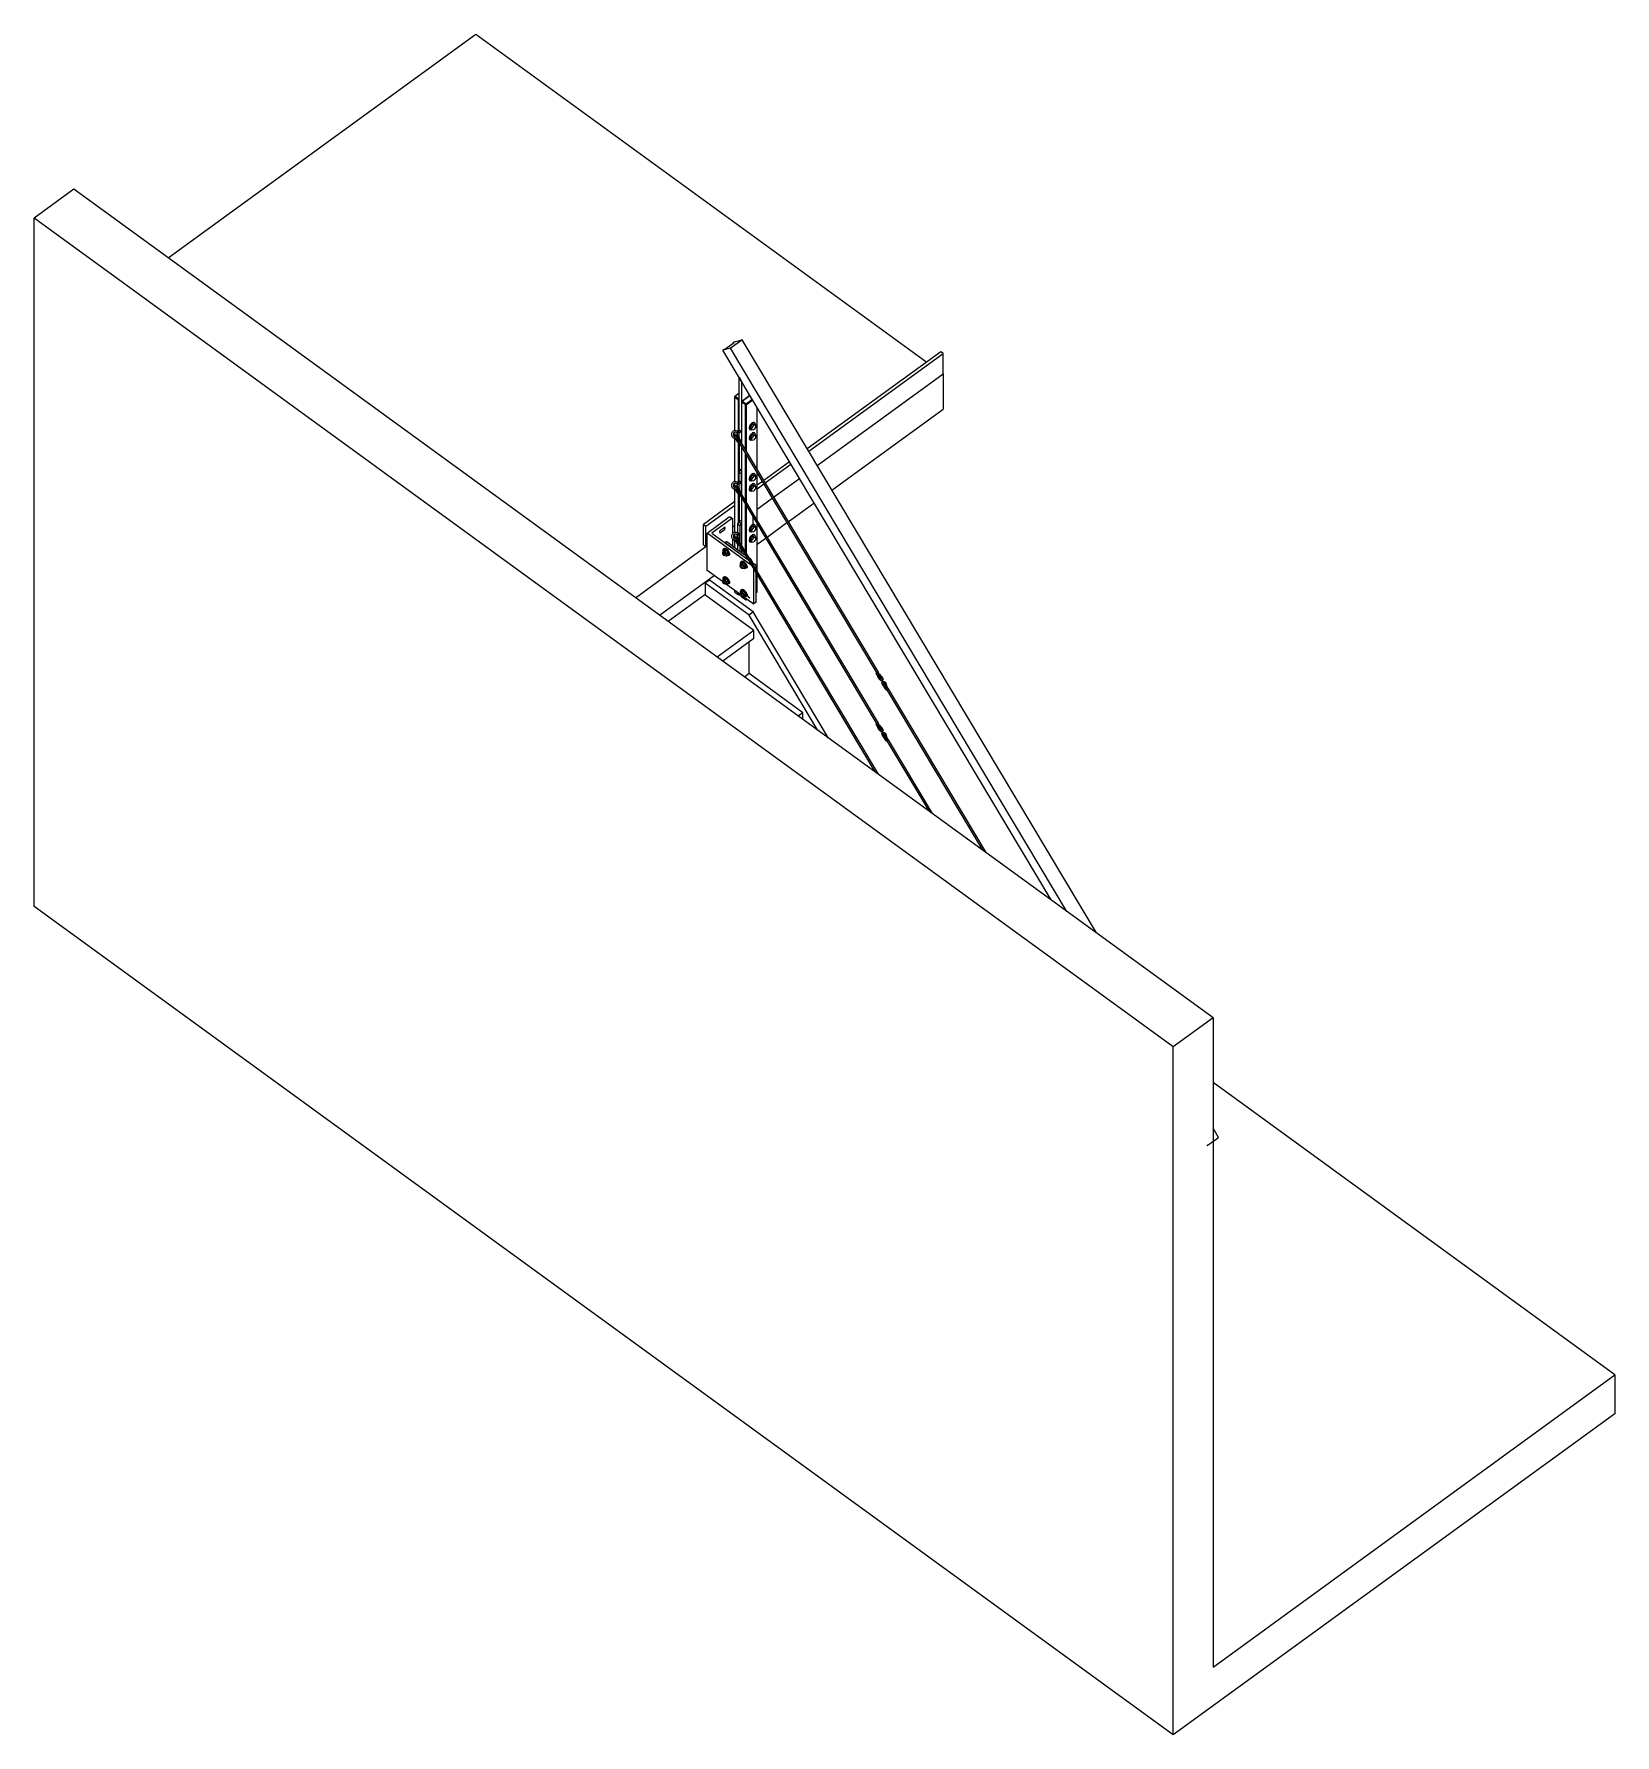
# Model space of a CAD drawing. Extents: x 0 to 478, y 0 to 515.
import ezdxf

# ---------------------------------------------------------------- set-up
doc = ezdxf.new("R2010")
doc.units = 0
doc.layers.get('0').update_dxf_attribs({"linetype": 'CONTINUOUS'})

msp = doc.modelspace()

# ---------------------------------------------------------------- linework, layer by layer
at = {"color": 0}
for p, q in [((40.677, 447.283), (133.774, 515.02)), ((133.774, 515.02), (270.246, 415.724)), ((12.152, 468.037), (0.101, 459.267)), ((356.866, 217.22), (12.152, 468.037)), ((344.816, 208.453), (0.101, 459.267)), ((0.101, 250.917), (0.101, 459.267)), ((212.029, 421.866), (214.341, 422.48)), ((321.578, 242.897), (214.341, 422.48)), ((210.807, 419.908), (208.493, 419.291)), ((208.493, 419.291), (208.847, 419.548)), ((307.869, 252.871), (208.493, 419.291)), ((208.847, 419.548), (209.144, 419.626)), ((209.144, 419.626), (211.971, 421.686)), ((312.608, 249.423), (210.807, 419.908)), ((211.675, 421.605), (212.029, 421.866)), ((211.971, 421.686), (211.675, 421.605)), ((211.733, 421.513), (211.675, 421.605)), ((274.489, 418.811), (234.086, 389.414)), ((234.515, 388.698), (275.196, 418.296)), ((275.196, 418.296), (274.489, 418.811)), ((275.196, 412.119), (275.196, 418.296)), ((237.085, 384.39), (275.196, 412.119)), ((237.085, 384.39), (275.196, 412.119)), ((275.196, 412.119), (275.196, 401.486)), ((213.438, 411.011), (214.144, 409.825)), ((213.438, 394.871), (213.438, 411.011)), ((214.144, 409.825), (214.144, 391.82)), ((213.438, 406.259), (212.165, 405.335)), ((212.165, 405.335), (212.306, 405.366)), ((212.165, 405.126), (212.306, 405.366)), ((212.165, 405.126), (212.165, 405.335)), ((212.165, 394.991), (212.165, 405.126)), ((212.165, 405.126), (213.297, 404.305)), ((213.438, 406.192), (212.306, 405.366)), ((212.306, 405.366), (213.438, 404.544)), ((213.297, 404.305), (213.438, 404.544)), ((213.297, 394.769), (213.297, 404.305)), ((213.297, 404.305), (213.438, 404.305)), ((216.701, 405.546), (214.286, 403.789)), ((214.286, 403.585), (214.428, 403.825)), ((214.286, 403.789), (214.428, 403.825)), ((214.286, 403.585), (214.286, 403.789)), ((215.418, 402.759), (214.286, 403.585)), ((214.286, 390.917), (214.286, 403.585)), ((216.73, 405.497), (214.428, 403.825)), ((215.56, 402.999), (214.428, 403.825)), ((215.418, 402.759), (215.56, 402.999)), ((215.418, 402.759), (215.7, 402.759)), ((215.418, 389.022), (215.418, 402.759)), ((217.414, 404.35), (215.56, 402.999)), ((215.7, 402.759), (215.56, 402.999)), ((217.558, 404.114), (215.7, 402.759)), ((215.7, 388.546), (215.7, 402.759)), ((218.954, 383.103), (218.954, 401.775)), ((217.468, 396.935), (216.867, 396.159)), ((217.92, 396.603), (217.319, 395.831)), ((217.468, 396.935), (218.069, 397.034)), ((217.92, 396.603), (217.468, 396.935)), ((217.92, 396.603), (218.523, 396.706)), ((218.204, 397.274), (218.062, 397.376)), ((218.523, 396.706), (218.069, 397.034)), ((218.523, 396.032), (218.523, 396.706)), ((241.511, 376.978), (275.196, 401.486)), ((212.165, 393.372), (212.165, 394.487)), ((212.165, 379.557), (212.165, 392.539)), ((213.086, 394.617), (213.644, 395.023)), ((213.342, 391.04), (213.089, 391.467)), ((213.297, 391.636), (213.297, 391.866)), ((213.337, 391.534), (213.589, 391.107)), ((213.35, 394.19), (214.144, 394.769)), ((213.438, 393.841), (213.438, 394.254)), ((213.438, 392.762), (213.438, 393.52)), ((214.144, 391.82), (213.545, 392.257)), ((213.579, 391.866), (213.579, 392.232)), ((213.644, 395.023), (213.644, 395.023)), ((213.765, 391.788), (214.019, 391.365)), ((214.019, 391.365), (255.56, 321.797)), ((214.286, 391.784), (214.144, 391.82)), ((216.732, 395.249), (216.592, 395.351)), ((216.732, 392.162), (216.592, 392.264)), ((216.867, 395.489), (216.867, 396.159)), ((217.319, 395.831), (216.867, 396.159)), ((217.319, 395.157), (216.867, 395.489)), ((217.468, 393.848), (216.867, 393.072)), ((216.867, 392.402), (216.867, 393.072)), ((217.319, 392.744), (216.867, 393.072)), ((217.319, 392.07), (216.867, 392.402)), ((217.319, 395.157), (217.319, 395.831)), ((217.319, 395.157), (217.92, 395.259)), ((217.92, 393.517), (217.319, 392.744)), ((217.319, 392.07), (217.319, 392.744)), ((217.319, 392.07), (217.92, 392.172)), ((217.468, 393.848), (218.069, 393.947)), ((217.92, 393.517), (217.468, 393.848)), ((218.523, 396.032), (217.92, 395.259)), ((217.92, 393.517), (218.523, 393.619)), ((218.523, 392.945), (217.92, 392.172)), ((218.204, 394.187), (218.062, 394.289)), ((218.523, 393.619), (218.069, 393.947)), ((218.523, 392.945), (218.523, 393.619)), ((213.297, 379.335), (213.297, 391.121)), ((213.579, 382.626), (213.579, 391.125)), ((213.589, 391.107), (255.131, 321.54)), ((214.286, 375.483), (214.286, 389.939)), ((215.418, 373.588), (215.418, 388.045)), ((215.7, 373.112), (215.7, 387.572)), ((213.438, 382.386), (213.791, 382.986)), ((213.438, 379.437), (213.438, 382.386)), ((213.438, 382.386), (214.144, 381.871)), ((214.286, 383.346), (213.791, 382.986)), ((213.791, 382.986), (214.286, 382.626)), ((214.144, 381.871), (214.286, 382.111)), ((214.144, 376.386), (214.144, 381.871)), ((217.468, 381.501), (216.867, 380.725)), ((217.92, 381.169), (217.319, 380.397)), ((217.468, 381.501), (218.069, 381.6)), ((217.92, 381.169), (217.468, 381.501)), ((217.92, 381.169), (218.523, 381.272)), ((218.204, 381.84), (218.062, 381.938)), ((218.523, 381.272), (218.069, 381.6)), ((218.523, 380.598), (218.523, 381.272)), ((218.954, 367.665), (218.954, 382.125)), ((228.683, 385.48), (220.909, 379.825)), ((221.338, 379.109), (229.111, 384.764)), ((212.165, 377.938), (212.165, 379.053)), ((212.165, 364.123), (212.165, 377.105)), ((213.086, 379.183), (213.644, 379.589)), ((213.342, 375.606), (213.089, 376.033)), ((213.297, 376.202), (213.297, 376.428)), ((213.337, 376.096), (213.589, 375.673)), ((213.35, 378.756), (214.144, 379.331)), ((213.438, 378.407), (213.438, 378.82)), ((213.438, 377.328), (213.438, 378.086)), ((213.545, 376.82), (214.144, 376.386)), ((213.579, 376.428), (213.579, 376.798)), ((213.644, 379.589), (213.644, 379.589)), ((213.765, 376.354), (214.019, 375.931)), ((214.019, 375.931), (255.56, 306.361)), ((214.144, 376.386), (214.286, 376.35)), ((216.732, 379.815), (216.592, 379.917)), ((216.732, 376.728), (216.592, 376.83)), ((216.867, 380.051), (216.867, 380.725)), ((217.319, 380.397), (216.867, 380.725)), ((217.319, 379.723), (216.867, 380.051)), ((217.468, 378.414), (216.867, 377.638)), ((216.867, 376.964), (216.867, 377.638)), ((217.319, 377.31), (216.867, 377.638)), ((217.319, 376.636), (216.867, 376.964)), ((217.319, 379.723), (217.319, 380.397)), ((217.319, 379.723), (217.92, 379.825)), ((217.92, 378.083), (217.319, 377.31)), ((217.319, 376.636), (217.319, 377.31)), ((217.319, 376.636), (217.92, 376.738)), ((217.468, 378.414), (218.069, 378.513)), ((217.92, 378.083), (217.468, 378.414)), ((218.523, 380.598), (217.92, 379.825)), ((217.92, 378.083), (218.523, 378.185)), ((218.523, 377.511), (217.92, 376.738)), ((218.204, 378.753), (218.062, 378.852)), ((218.523, 378.185), (218.069, 378.513)), ((218.523, 377.511), (218.523, 378.185)), ((220.503, 379.532), (218.954, 378.404)), ((218.954, 377.373), (220.931, 378.813)), ((223.908, 374.805), (231.681, 380.46)), ((223.908, 374.805), (231.681, 380.46)), ((212.165, 373.465), (202.718, 366.589)), ((203.425, 366.074), (212.165, 372.435)), ((213.297, 367.055), (213.297, 375.684)), ((213.579, 367.397), (213.579, 375.691)), ((213.589, 375.673), (255.131, 306.105)), ((214.286, 360.049), (214.286, 374.505)), ((215.418, 358.151), (215.418, 372.611)), ((215.7, 357.678), (215.7, 372.138)), ((218.954, 371.2), (223.501, 374.509)), ((218.954, 371.2), (223.501, 374.509)), ((228.334, 367.39), (236.107, 373.048)), ((202.718, 360.415), (202.718, 366.589)), ((202.718, 366.589), (203.425, 366.074)), ((203.425, 359.9), (203.425, 366.074)), ((203.778, 363.929), (210.495, 368.819)), ((211.202, 368.304), (205.192, 363.929)), ((207.844, 364.832), (208.905, 365.601)), ((210.79, 368.879), (211.497, 368.364)), ((211.557, 363.834), (211.557, 368.219)), ((211.557, 365.816), (212.165, 366.261)), ((211.557, 365.816), (212.165, 366.261)), ((213.085, 366.695), (213.438, 367.295)), ((213.085, 363.749), (213.085, 366.695)), ((213.085, 366.695), (213.791, 366.18)), ((214.286, 367.912), (213.438, 367.295)), ((213.438, 367.295), (214.144, 366.78)), ((213.791, 366.18), (214.144, 366.78)), ((213.791, 360.874), (213.791, 366.18)), ((214.144, 366.78), (214.286, 366.882)), ((217.468, 366.063), (216.867, 365.291)), ((217.92, 365.735), (217.319, 364.963)), ((217.468, 366.063), (218.069, 366.166)), ((217.92, 365.735), (217.468, 366.063)), ((217.68, 366.536), (217.68, 368.822)), ((217.92, 365.735), (218.523, 365.838)), ((218.204, 366.406), (218.062, 366.504)), ((218.523, 365.838), (218.069, 366.166)), ((218.523, 365.164), (218.523, 365.838)), ((218.954, 352.231), (218.954, 366.691)), ((221.908, 362.716), (227.928, 367.097)), ((203.778, 352.611), (203.778, 363.929)), ((217.229, 354.147), (203.778, 363.929)), ((205.192, 363.929), (216.143, 355.963)), ((207.844, 364.144), (208.905, 364.917)), ((209.372, 361.163), (209.183, 361.026)), ((209.725, 361.248), (209.301, 360.941)), ((209.301, 360.941), (216.143, 355.963)), ((209.725, 361.248), (209.372, 361.163)), ((213.085, 358.807), (209.725, 361.248)), ((211.557, 359.985), (211.557, 362.038)), ((212.165, 362.5), (212.165, 363.619)), ((212.165, 359.473), (212.165, 361.671)), ((213.085, 361.283), (213.085, 361.611)), ((213.085, 358.807), (213.085, 361.188)), ((213.086, 363.746), (213.291, 363.894)), ((213.342, 360.172), (213.089, 360.595)), ((213.29, 363.894), (213.29, 363.894)), ((213.337, 360.662), (213.589, 360.239)), ((213.35, 363.322), (213.791, 363.64)), ((213.392, 360.818), (213.392, 360.818)), ((213.765, 360.916), (214.019, 360.497)), ((214.019, 360.497), (255.556, 290.935)), ((216.732, 364.381), (216.592, 364.483)), ((216.732, 361.294), (216.592, 361.396)), ((216.867, 364.617), (216.867, 365.291)), ((217.319, 364.963), (216.867, 365.291)), ((217.319, 364.289), (216.867, 364.617)), ((217.468, 362.977), (216.867, 362.2)), ((216.867, 361.53), (216.867, 362.2)), ((217.319, 361.876), (216.867, 362.2)), ((217.319, 361.202), (216.867, 361.53)), ((217.319, 364.289), (217.319, 364.963)), ((217.319, 364.289), (217.92, 364.388)), ((217.92, 362.648), (217.319, 361.876)), ((217.319, 361.202), (217.319, 361.876)), ((217.319, 361.202), (217.92, 361.301)), ((217.468, 362.977), (218.069, 363.079)), ((217.92, 362.648), (217.468, 362.977)), ((218.523, 365.164), (217.92, 364.388)), ((217.92, 362.648), (218.523, 362.751)), ((218.523, 362.077), (217.92, 361.301)), ((218.204, 363.315), (218.062, 363.418)), ((218.523, 362.751), (218.069, 363.079)), ((218.523, 362.077), (218.523, 362.751)), ((218.954, 360.567), (221.503, 362.423)), ((182.098, 344.383), (203.778, 360.158)), ((202.718, 360.415), (203.425, 359.9)), ((203.425, 359.9), (203.778, 360.158)), ((208.793, 358.278), (208.441, 358.02)), ((208.487, 358.644), (208.912, 358.955)), ((208.487, 358.644), (208.487, 358.052)), ((208.487, 358.644), (209.088, 358.546)), ((208.919, 359.294), (208.777, 359.191)), ((208.912, 358.955), (209.513, 358.853)), ((209.382, 357.466), (209.029, 357.209)), ((209.088, 357.198), (209.061, 357.233)), ((209.088, 358.546), (209.513, 358.853)), ((209.689, 357.77), (209.088, 358.546)), ((209.088, 357.198), (209.689, 357.096)), ((210.114, 358.08), (209.513, 358.853)), ((209.689, 357.77), (210.114, 358.08)), ((209.689, 357.77), (209.689, 357.096)), ((209.689, 357.096), (210.114, 357.406)), ((210.114, 358.08), (210.114, 357.406)), ((210.389, 357.272), (210.248, 357.17)), ((211.379, 360.211), (211.084, 360.26)), ((211.379, 360.211), (211.266, 360.13)), ((211.379, 360.211), (211.675, 359.83)), ((213.791, 358.292), (213.085, 358.807)), ((213.589, 360.239), (254.525, 291.685)), ((213.791, 358.292), (213.791, 359.9)), ((215.491, 357.057), (213.791, 358.292)), ((214.221, 355.434), (214.081, 355.332)), ((214.286, 357.932), (214.286, 359.071)), ((215.418, 357.106), (215.418, 357.177)), ((216.683, 356.351), (216.47, 356.387)), ((217.15, 355.847), (216.52, 356.306)), ((216.683, 356.351), (216.569, 356.27)), ((216.683, 356.351), (216.979, 355.97)), ((216.902, 355.667), (217.15, 355.847)), ((217.504, 355.247), (217.15, 355.847)), ((189.406, 339.066), (205.899, 351.068)), ((208.383, 349.261), (203.778, 352.611)), ((208.487, 350.07), (208.912, 350.379)), ((208.919, 350.72), (208.777, 350.617)), ((208.912, 350.379), (209.513, 350.279)), ((209.088, 349.971), (209.513, 350.279)), ((210.114, 349.504), (209.513, 350.279)), ((214.098, 354.415), (213.743, 354.161)), ((213.79, 354.789), (214.215, 355.096)), ((213.79, 354.789), (213.79, 354.192)), ((213.79, 354.789), (214.391, 354.686)), ((214.215, 355.096), (214.816, 354.997)), ((214.686, 353.61), (214.332, 353.353)), ((214.391, 353.339), (214.365, 353.374)), ((214.391, 354.686), (214.816, 354.997)), ((214.993, 353.91), (214.391, 354.686)), ((214.391, 353.339), (214.993, 353.236)), ((215.416, 354.221), (214.816, 354.997)), ((214.993, 353.91), (215.416, 354.221)), ((214.993, 353.91), (214.993, 353.236)), ((214.993, 353.236), (215.416, 353.547)), ((215.416, 354.221), (215.416, 353.547)), ((215.693, 353.413), (215.551, 353.31)), ((217.172, 355.212), (218.273, 354.411)), ((217.315, 355.11), (217.504, 355.247)), ((217.504, 354.972), (217.504, 355.247)), ((217.92, 342.666), (217.92, 352.986)), ((218.627, 352.778), (218.627, 353.811)), ((218.627, 343.18), (218.627, 351.802)), ((218.954, 346.063), (218.954, 351.257)), ((203.071, 345.239), (191.998, 337.18)), ((217.92, 334.433), (203.071, 345.239)), ((204.484, 349.695), (203.212, 348.769)), ((216.464, 339.127), (203.212, 348.769)), ((203.212, 348.769), (203.212, 345.135)), ((217.737, 340.053), (204.484, 349.695)), ((208.793, 349.7), (208.441, 349.443)), ((208.487, 350.07), (208.487, 349.478)), ((208.487, 350.07), (209.088, 349.971)), ((209.382, 348.892), (209.029, 348.634)), ((209.088, 348.623), (209.061, 348.657)), ((209.689, 349.195), (209.088, 349.971)), ((209.088, 348.623), (209.689, 348.523)), ((213.687, 345.403), (209.31, 348.586)), ((209.689, 349.195), (210.114, 349.504)), ((209.689, 349.195), (209.689, 348.523)), ((209.689, 348.523), (210.114, 348.831)), ((210.114, 349.504), (210.114, 348.831)), ((210.389, 348.698), (210.248, 348.594)), ((212.165, 346.063), (212.165, 346.509)), ((212.165, 346.063), (213.297, 345.24)), ((213.085, 345.772), (213.085, 345.841)), ((213.085, 345.772), (213.701, 345.323)), ((213.297, 345.24), (213.297, 345.617)), ((213.438, 345.205), (213.297, 345.24)), ((213.579, 345.24), (213.297, 345.24)), ((213.438, 345.205), (213.579, 345.24)), ((213.579, 345.24), (213.579, 345.411)), ((213.697, 345.327), (213.579, 345.24)), ((214.098, 345.842), (213.743, 345.584)), ((213.79, 346.212), (214.215, 346.52)), ((213.79, 346.212), (213.79, 345.62)), ((213.79, 346.212), (214.391, 346.111)), ((214.221, 346.859), (214.081, 346.757)), ((214.215, 346.52), (214.816, 346.42)), ((214.686, 345.033), (214.332, 344.775)), ((214.391, 346.111), (214.816, 346.42)), ((214.993, 345.336), (214.391, 346.111)), ((215.416, 345.645), (214.816, 346.42)), ((214.993, 345.336), (215.416, 345.645)), ((214.993, 345.336), (214.993, 344.664)), ((215.416, 345.645), (215.416, 344.974)), ((218.954, 346.063), (218.627, 345.826)), ((214.286, 344.519), (214.286, 344.755)), ((215.418, 343.697), (214.286, 344.519)), ((214.391, 344.764), (214.365, 344.799)), ((214.391, 344.764), (214.993, 344.664)), ((217.566, 342.579), (214.614, 344.727)), ((214.993, 344.664), (215.416, 344.974)), ((215.418, 343.697), (215.418, 344.142)), ((215.7, 343.697), (215.418, 343.697)), ((215.56, 343.662), (215.418, 343.697)), ((215.693, 344.84), (215.551, 344.736)), ((215.56, 343.662), (215.7, 343.697)), ((215.7, 343.697), (215.7, 343.936)), ((215.865, 343.817), (215.7, 343.697)), ((216.726, 344.219), (215.768, 344.916)), ((217.737, 340.053), (216.464, 339.127)), ((240.546, 301.856), (217.737, 340.053)), ((218.568, 343.034), (217.861, 342.518)), ((237.317, 304.205), (216.464, 339.127)), ((217.92, 334.433), (206.848, 326.376)), ((217.92, 332.031), (208.497, 325.176)), ((216.506, 321.399), (216.506, 331.002)), ((217.92, 332.031), (217.92, 334.433)), ((216.506, 321.399), (215.097, 320.373)), ((232.768, 309.565), (216.506, 321.399)), ((254.883, 321.474), (255.137, 321.051)), ((255.384, 321.117), (255.131, 321.54)), ((255.814, 321.373), (255.56, 321.797)), ((257.89, 316.442), (257.637, 316.865)), ((257.885, 316.93), (258.137, 316.507)), ((258.137, 316.507), (287.121, 267.968)), ((258.313, 317.186), (258.567, 316.763)), ((258.567, 316.763), (288.151, 267.218)), ((232.768, 309.565), (231.36, 308.54)), ((232.768, 307.515), (232.768, 309.565)), ((254.883, 306.04), (255.137, 305.616)), ((255.384, 305.682), (255.131, 306.105)), ((255.814, 305.938), (255.56, 306.361)), ((257.89, 301.005), (257.637, 301.429)), ((257.885, 301.496), (258.137, 301.071)), ((258.137, 301.071), (270.823, 279.827)), ((258.313, 301.752), (258.567, 301.327)), ((258.567, 301.327), (271.852, 279.078)), ((344.816, 0.101), (0.101, 250.917)), ((356.866, 217.22), (344.816, 208.453)), ((356.866, 217.22), (356.866, 20.676)), ((344.816, 0.101), (344.816, 208.453)), ((478.49, 109.168), (356.866, 197.662)), ((358.549, 180.983), (356.866, 183.8)), ((356.866, 20.676), (478.49, 109.168)), ((478.49, 109.168), (478.49, 97.362)), ((478.49, 97.362), (344.816, 0.101))]:
    msp.add_line(p, q, dxfattribs=at)
for points in [[(214.341, 422.48), (213.376, 421.679), (212.197, 420.822), (210.807, 419.908)], [(216.837, 396.72), (216.431, 396.162), (216.32, 395.549), (216.592, 395.351)], [(216.978, 396.617), (216.571, 396.06), (216.462, 395.446), (216.732, 395.249)], [(218.062, 397.376), (217.792, 397.57), (217.242, 397.277), (216.837, 396.72)], [(218.204, 397.274), (217.933, 397.468), (217.384, 397.175), (216.978, 396.617)], [(218.126, 397.312), (218.106, 397.334), (218.085, 397.358), (218.062, 397.376)], [(218.351, 396.907), (218.351, 397.073), (218.301, 397.2), (218.204, 397.274)], [(218.349, 396.833), (218.351, 396.857), (218.351, 396.882), (218.351, 396.907)], [(211.255, 393.471), (211.169, 393.792), (211.204, 394.141), (211.346, 394.416)], [(211.81, 392.691), (211.545, 392.857), (211.339, 393.146), (211.255, 393.471)], [(211.346, 394.416), (211.486, 394.691), (211.729, 394.892), (212.006, 394.963)], [(211.782, 394.173), (211.705, 394.01), (211.683, 393.795), (211.74, 393.594)], [(211.74, 393.594), (211.793, 393.393), (211.919, 393.217), (212.065, 393.121)], [(212.132, 394.48), (211.992, 394.441), (211.862, 394.339), (211.782, 394.173)], [(212.649, 392.546), (212.375, 392.472), (212.068, 392.525), (211.81, 392.691)], [(213.122, 394.575), (212.835, 394.921), (212.389, 395.069), (212.006, 394.963)], [(212.065, 393.121), (212.218, 393.016), (212.38, 392.994), (212.521, 393.03)], [(212.442, 394.466), (212.332, 394.501), (212.23, 394.508), (212.132, 394.48)], [(212.161, 393.065), (212.147, 393.136), (212.142, 393.203), (212.146, 393.263)], [(212.146, 393.263), (212.15, 393.337), (212.17, 393.4), (212.201, 393.46)], [(212.283, 393.026), (212.225, 393.196), (212.199, 393.358), (212.236, 393.474)], [(212.201, 393.46), (212.23, 393.509), (212.267, 393.552), (212.313, 393.584)], [(212.236, 393.474), (212.252, 393.524), (212.277, 393.559), (212.313, 393.584)], [(212.313, 393.584), (212.38, 393.633), (212.458, 393.658), (212.544, 393.661)], [(212.313, 393.584), (212.39, 393.644), (212.499, 393.64), (212.637, 393.584)], [(212.509, 392.314), (212.465, 392.377), (212.424, 392.444), (212.385, 392.515)], [(212.82, 394.141), (212.724, 394.303), (212.58, 394.416), (212.442, 394.466)], [(212.7, 392.042), (212.634, 392.13), (212.569, 392.218), (212.509, 392.314)], [(212.521, 393.03), (212.606, 393.054), (212.685, 393.1), (212.755, 393.171)], [(212.75, 392.19), (212.677, 392.289), (212.602, 392.402), (212.527, 392.525)], [(212.544, 393.661), (212.642, 393.665), (212.746, 393.636), (212.852, 393.573)], [(212.556, 393.16), (212.556, 393.16), (212.585, 393.164), (212.606, 393.181)], [(212.622, 393.129), (212.573, 393.16), (212.556, 393.16), (212.556, 393.16)], [(212.575, 393.047), (212.565, 393.121), (212.575, 393.157), (212.606, 393.181)], [(212.606, 393.181), (212.637, 393.203), (212.687, 393.203), (212.732, 393.181)], [(212.78, 392.98), (212.728, 393.044), (212.667, 393.1), (212.622, 393.129)], [(212.637, 393.584), (212.835, 393.488), (213.045, 393.284), (213.193, 393.04)], [(212.649, 392.546), (212.79, 392.585), (212.918, 392.652), (213.034, 392.748)], [(213.089, 391.467), (212.963, 391.679), (212.833, 391.88), (212.7, 392.042)], [(212.732, 393.181), (212.799, 393.153), (212.897, 393.058), (212.947, 392.973)], [(212.922, 391.961), (212.864, 392.045), (212.817, 392.098), (212.75, 392.19)], [(212.94, 392.342), (212.888, 392.412), (212.828, 392.497), (212.773, 392.589)], [(212.874, 392.843), (212.849, 392.892), (212.817, 392.938), (212.78, 392.98)], [(212.932, 393.524), (212.972, 393.721), (212.93, 393.961), (212.82, 394.141)], [(212.852, 393.573), (213.013, 393.481), (213.178, 393.315), (213.29, 393.125)], [(212.953, 392.638), (212.936, 392.705), (212.91, 392.776), (212.874, 392.843)], [(212.889, 392.645), (212.936, 392.568), (212.987, 392.497), (213.039, 392.423)], [(212.958, 394.441), (212.936, 394.374), (212.921, 394.303), (212.911, 394.236)], [(213.11, 394.19), (213.038, 394.204), (212.972, 394.219), (212.911, 394.236)], [(213.181, 391.562), (213.058, 391.767), (212.981, 391.88), (212.922, 391.961)], [(213.122, 392.102), (213.043, 392.211), (212.985, 392.278), (212.94, 392.342)], [(212.947, 392.973), (212.997, 392.892), (213.041, 392.744), (213.07, 392.564)], [(213.001, 392.409), (212.988, 392.486), (212.973, 392.564), (212.953, 392.638)], [(213.043, 394.585), (213.008, 394.557), (212.979, 394.501), (212.958, 394.441)], [(213.107, 391.989), (213.049, 392.137), (213.02, 392.282), (213.001, 392.409)], [(213.039, 392.423), (213.065, 392.391), (213.092, 392.356), (213.118, 392.321)], [(213.067, 394.596), (213.06, 394.596), (213.052, 394.589), (213.043, 394.585)], [(213.067, 394.596), (213.089, 394.6), (213.107, 394.596), (213.122, 394.575)], [(213.07, 392.564), (213.086, 392.476), (213.101, 392.359), (213.151, 392.208)], [(213.181, 391.562), (213.116, 391.513), (213.082, 391.477), (213.089, 391.467)], [(213.089, 391.467), (213.097, 391.453), (213.144, 391.467), (213.214, 391.499)], [(213.337, 391.534), (213.242, 391.686), (213.166, 391.841), (213.107, 391.989)], [(213.32, 394.173), (213.275, 394.159), (213.185, 394.173), (213.11, 394.19)], [(213.122, 394.575), (213.167, 394.518), (213.174, 394.406), (213.158, 394.303)], [(213.428, 391.629), (213.295, 391.848), (213.201, 391.993), (213.122, 392.102)], [(213.151, 392.208), (213.202, 392.053), (213.287, 391.862), (213.428, 391.629)], [(213.345, 394.204), (213.329, 394.24), (213.247, 394.279), (213.158, 394.303)], [(213.28, 391.629), (213.245, 391.605), (213.21, 391.583), (213.181, 391.562)], [(213.193, 393.04), (213.341, 392.786), (213.382, 392.575), (213.418, 392.377)], [(213.214, 391.499), (213.283, 391.534), (213.365, 391.58), (213.428, 391.629)], [(213.233, 392.966), (213.26, 393.005), (213.285, 393.044), (213.306, 393.09)], [(213.29, 393.125), (213.415, 392.906), (213.459, 392.691), (213.493, 392.497)], [(213.306, 393.09), (213.477, 393.411), (213.494, 393.841), (213.345, 394.204)], [(213.32, 394.173), (213.327, 394.176), (213.334, 394.18), (213.338, 394.18)], [(213.337, 391.534), (213.329, 391.545), (213.365, 391.583), (213.428, 391.629)], [(213.461, 391.566), (213.392, 391.534), (213.342, 391.52), (213.337, 391.534)], [(213.338, 394.18), (213.347, 394.187), (213.349, 394.197), (213.345, 394.204)], [(213.392, 391.689), (213.392, 391.689), (213.392, 391.686), (213.392, 391.686)], [(213.418, 392.377), (213.435, 392.275), (213.446, 392.197), (213.477, 392.098)], [(213.674, 391.693), (213.613, 391.647), (213.528, 391.597), (213.461, 391.566)], [(213.477, 392.098), (213.511, 392.003), (213.561, 391.88), (213.674, 391.693)], [(213.493, 392.497), (213.512, 392.384), (213.528, 392.289), (213.574, 392.172)], [(213.574, 392.172), (213.618, 392.056), (213.688, 391.918), (213.765, 391.788)], [(213.639, 391.753), (213.709, 391.788), (213.759, 391.802), (213.765, 391.788)], [(213.896, 394.882), (213.819, 394.995), (213.697, 395.065), (213.644, 395.023)], [(213.765, 391.788), (213.774, 391.777), (213.738, 391.739), (213.674, 391.693)], [(214.019, 391.365), (214.03, 391.343), (213.943, 391.276), (213.825, 391.202)], [(213.891, 391.329), (213.963, 391.365), (214.011, 391.379), (214.019, 391.365)], [(213.938, 394.617), (213.991, 394.652), (213.971, 394.776), (213.896, 394.882)], [(214.019, 391.365), (214.026, 391.35), (213.991, 391.315), (213.928, 391.269)], [(216.837, 393.633), (216.431, 393.076), (216.32, 392.462), (216.592, 392.264)], [(216.978, 393.531), (216.571, 392.973), (216.462, 392.359), (216.732, 392.162)], [(216.592, 395.351), (216.615, 395.337), (216.642, 395.323), (216.67, 395.312)], [(216.592, 392.264), (216.615, 392.25), (216.642, 392.236), (216.67, 392.225)], [(216.732, 395.249), (216.844, 395.171), (217.007, 395.168), (217.197, 395.249)], [(216.732, 392.162), (216.844, 392.084), (217.007, 392.081), (217.197, 392.158)], [(218.062, 394.289), (217.792, 394.483), (217.242, 394.19), (216.837, 393.633)], [(218.204, 394.187), (217.933, 394.381), (217.384, 394.088), (216.978, 393.531)], [(218.126, 394.226), (218.106, 394.247), (218.085, 394.271), (218.062, 394.289)], [(218.351, 393.82), (218.351, 393.986), (218.301, 394.113), (218.204, 394.187)], [(218.349, 393.746), (218.351, 393.771), (218.351, 393.792), (218.351, 393.82)], [(213.433, 391.139), (213.37, 391.093), (213.335, 391.054), (213.342, 391.04)], [(213.342, 391.04), (213.353, 391.026), (213.457, 391.065), (213.574, 391.135)], [(213.589, 391.107), (213.582, 391.121), (213.616, 391.156), (213.68, 391.202)], [(213.589, 391.107), (213.582, 391.121), (213.616, 391.156), (213.68, 391.202)], [(213.825, 391.202), (213.706, 391.132), (213.6, 391.089), (213.589, 391.107)], [(213.713, 391.142), (213.644, 391.111), (213.597, 391.096), (213.589, 391.107)], [(213.928, 391.269), (213.864, 391.223), (213.783, 391.174), (213.713, 391.142)], [(216.837, 381.286), (216.431, 380.728), (216.32, 380.115), (216.592, 379.917)], [(216.978, 381.183), (216.571, 380.623), (216.462, 380.012), (216.732, 379.815)], [(218.062, 381.938), (217.792, 382.136), (217.242, 381.843), (216.837, 381.286)], [(218.204, 381.84), (217.933, 382.034), (217.384, 381.741), (216.978, 381.183)], [(218.126, 381.875), (218.106, 381.9), (218.085, 381.921), (218.062, 381.938)], [(218.351, 381.469), (218.351, 381.639), (218.301, 381.766), (218.204, 381.84)], [(218.349, 381.399), (218.351, 381.42), (218.351, 381.445), (218.351, 381.469)], [(211.255, 378.037), (211.169, 378.358), (211.204, 378.707), (211.346, 378.982)], [(211.81, 377.254), (211.545, 377.423), (211.339, 377.712), (211.255, 378.037)], [(211.346, 378.982), (211.486, 379.257), (211.729, 379.458), (212.006, 379.529)], [(211.782, 378.735), (211.705, 378.576), (211.683, 378.358), (211.74, 378.16)], [(211.74, 378.16), (211.793, 377.959), (211.919, 377.783), (212.065, 377.687)], [(212.132, 379.042), (211.992, 379.007), (211.862, 378.905), (211.782, 378.735)], [(212.649, 377.112), (212.375, 377.038), (212.068, 377.088), (211.81, 377.254)], [(213.122, 379.141), (212.835, 379.487), (212.389, 379.635), (212.006, 379.529)], [(212.065, 377.687), (212.218, 377.582), (212.38, 377.557), (212.521, 377.596)], [(212.442, 379.032), (212.332, 379.067), (212.23, 379.07), (212.132, 379.042)], [(212.161, 377.631), (212.147, 377.702), (212.142, 377.769), (212.146, 377.825)], [(212.146, 377.825), (212.15, 377.899), (212.17, 377.966), (212.201, 378.023)], [(212.283, 377.592), (212.225, 377.761), (212.199, 377.924), (212.236, 378.04)], [(212.201, 378.023), (212.23, 378.075), (212.267, 378.118), (212.313, 378.15)], [(212.236, 378.04), (212.252, 378.09), (212.277, 378.125), (212.313, 378.15)], [(212.313, 378.15), (212.38, 378.199), (212.458, 378.224), (212.544, 378.227)], [(212.313, 378.15), (212.39, 378.21), (212.499, 378.206), (212.637, 378.146)], [(212.509, 376.876), (212.465, 376.943), (212.424, 377.01), (212.385, 377.081)], [(212.82, 378.707), (212.724, 378.869), (212.58, 378.982), (212.442, 379.032)], [(212.7, 376.608), (212.634, 376.693), (212.569, 376.784), (212.509, 376.876)], [(212.521, 377.596), (212.606, 377.62), (212.685, 377.663), (212.755, 377.733)], [(212.75, 376.756), (212.677, 376.855), (212.602, 376.964), (212.527, 377.088)], [(212.544, 378.227), (212.642, 378.231), (212.746, 378.202), (212.852, 378.139)], [(212.556, 377.726), (212.556, 377.726), (212.585, 377.73), (212.606, 377.747)], [(212.622, 377.694), (212.573, 377.726), (212.556, 377.726), (212.556, 377.726)], [(212.575, 377.613), (212.565, 377.687), (212.575, 377.719), (212.606, 377.747)], [(212.606, 377.747), (212.637, 377.769), (212.687, 377.769), (212.732, 377.747)], [(212.78, 377.546), (212.728, 377.61), (212.667, 377.666), (212.622, 377.694)], [(212.637, 378.146), (212.835, 378.051), (213.045, 377.85), (213.193, 377.606)], [(212.649, 377.112), (212.79, 377.151), (212.918, 377.215), (213.034, 377.31)], [(213.089, 376.033), (212.963, 376.245), (212.833, 376.446), (212.7, 376.608)], [(212.732, 377.747), (212.799, 377.719), (212.897, 377.624), (212.947, 377.536)], [(212.922, 376.527), (212.864, 376.608), (212.817, 376.664), (212.75, 376.756)], [(212.94, 376.908), (212.888, 376.978), (212.828, 377.063), (212.773, 377.155)], [(212.874, 377.409), (212.849, 377.455), (212.817, 377.504), (212.78, 377.546)], [(212.932, 378.09), (212.972, 378.287), (212.93, 378.523), (212.82, 378.707)], [(212.852, 378.139), (213.013, 378.047), (213.178, 377.878), (213.29, 377.687)], [(212.953, 377.204), (212.936, 377.271), (212.91, 377.342), (212.874, 377.409)], [(212.889, 377.211), (212.936, 377.134), (212.987, 377.063), (213.039, 376.989)], [(212.958, 379.007), (212.936, 378.94), (212.921, 378.869), (212.911, 378.802)], [(213.11, 378.753), (213.038, 378.77), (212.972, 378.785), (212.911, 378.802)], [(213.181, 376.128), (213.058, 376.329), (212.981, 376.446), (212.922, 376.527)], [(213.122, 376.664), (213.043, 376.777), (212.985, 376.844), (212.94, 376.908)], [(212.947, 377.536), (212.997, 377.458), (213.041, 377.31), (213.07, 377.13)], [(213.001, 376.975), (212.988, 377.052), (212.973, 377.127), (212.953, 377.204)], [(213.043, 379.151), (213.008, 379.123), (212.979, 379.067), (212.958, 379.007)], [(213.107, 376.555), (213.049, 376.703), (213.02, 376.848), (213.001, 376.975)], [(213.039, 376.989), (213.065, 376.954), (213.092, 376.918), (213.118, 376.887)], [(213.067, 379.162), (213.06, 379.162), (213.052, 379.155), (213.043, 379.151)], [(213.067, 379.162), (213.089, 379.166), (213.107, 379.162), (213.122, 379.141)], [(213.07, 377.13), (213.086, 377.042), (213.101, 376.925), (213.151, 376.774)], [(213.181, 376.128), (213.116, 376.079), (213.082, 376.043), (213.089, 376.033)], [(213.089, 376.033), (213.097, 376.019), (213.144, 376.033), (213.214, 376.065)], [(213.337, 376.096), (213.242, 376.252), (213.166, 376.403), (213.107, 376.555)], [(213.32, 378.739), (213.275, 378.725), (213.185, 378.739), (213.11, 378.753)], [(213.122, 379.141), (213.167, 379.084), (213.174, 378.972), (213.158, 378.869)], [(213.428, 376.195), (213.295, 376.414), (213.201, 376.555), (213.122, 376.664)], [(213.151, 376.774), (213.202, 376.615), (213.287, 376.428), (213.428, 376.195)], [(213.345, 378.77), (213.329, 378.806), (213.247, 378.845), (213.158, 378.869)], [(213.28, 376.195), (213.245, 376.17), (213.21, 376.149), (213.181, 376.128)], [(213.193, 377.606), (213.341, 377.352), (213.382, 377.141), (213.418, 376.943)], [(213.214, 376.065), (213.283, 376.1), (213.365, 376.146), (213.428, 376.195)], [(213.233, 377.532), (213.26, 377.571), (213.285, 377.61), (213.306, 377.652)], [(213.29, 377.687), (213.415, 377.472), (213.459, 377.257), (213.493, 377.063)], [(213.306, 377.652), (213.477, 377.977), (213.494, 378.407), (213.345, 378.77)], [(213.32, 378.739), (213.327, 378.742), (213.334, 378.742), (213.338, 378.746)], [(213.337, 376.096), (213.329, 376.111), (213.365, 376.146), (213.428, 376.195)], [(213.461, 376.132), (213.392, 376.1), (213.342, 376.086), (213.337, 376.096)], [(213.338, 378.746), (213.347, 378.753), (213.349, 378.76), (213.345, 378.77)], [(213.392, 376.252), (213.392, 376.252), (213.392, 376.252), (213.392, 376.252)], [(213.418, 376.943), (213.435, 376.841), (213.446, 376.763), (213.477, 376.664)], [(213.674, 376.259), (213.613, 376.213), (213.528, 376.163), (213.461, 376.132)], [(213.477, 376.664), (213.511, 376.569), (213.561, 376.446), (213.674, 376.259)], [(213.493, 377.063), (213.512, 376.95), (213.528, 376.855), (213.574, 376.735)], [(213.574, 376.735), (213.618, 376.618), (213.688, 376.484), (213.765, 376.354)], [(213.639, 376.319), (213.709, 376.35), (213.759, 376.364), (213.765, 376.354)], [(213.896, 379.448), (213.819, 379.561), (213.697, 379.631), (213.644, 379.589)], [(213.765, 376.354), (213.774, 376.34), (213.738, 376.305), (213.674, 376.259)], [(214.019, 375.931), (214.03, 375.909), (213.943, 375.839), (213.825, 375.768)], [(213.891, 375.895), (213.963, 375.931), (214.011, 375.941), (214.019, 375.931)], [(213.938, 379.183), (213.991, 379.218), (213.971, 379.342), (213.896, 379.448)], [(214.019, 375.931), (214.026, 375.916), (213.991, 375.881), (213.928, 375.835)], [(216.837, 378.199), (216.431, 377.642), (216.32, 377.028), (216.592, 376.83)], [(216.978, 378.097), (216.571, 377.536), (216.462, 376.925), (216.732, 376.728)], [(216.592, 379.917), (216.615, 379.899), (216.642, 379.885), (216.67, 379.878)], [(216.592, 376.83), (216.615, 376.813), (216.642, 376.798), (216.67, 376.791)], [(216.732, 379.815), (216.844, 379.737), (217.007, 379.734), (217.197, 379.811)], [(216.732, 376.728), (216.844, 376.65), (217.007, 376.647), (217.197, 376.724)], [(218.062, 378.852), (217.792, 379.049), (217.242, 378.756), (216.837, 378.199)], [(218.204, 378.753), (217.933, 378.947), (217.384, 378.654), (216.978, 378.097)], [(218.126, 378.788), (218.106, 378.813), (218.085, 378.834), (218.062, 378.852)], [(218.351, 378.382), (218.351, 378.552), (218.301, 378.679), (218.204, 378.753)], [(218.349, 378.312), (218.351, 378.333), (218.351, 378.358), (218.351, 378.382)], [(213.433, 375.701), (213.37, 375.655), (213.335, 375.62), (213.342, 375.606)], [(213.342, 375.606), (213.353, 375.588), (213.457, 375.627), (213.574, 375.698)], [(213.589, 375.673), (213.582, 375.687), (213.616, 375.722), (213.68, 375.768)], [(213.589, 375.673), (213.582, 375.687), (213.616, 375.722), (213.68, 375.768)], [(213.825, 375.768), (213.706, 375.694), (213.6, 375.652), (213.589, 375.673)], [(213.713, 375.708), (213.644, 375.673), (213.597, 375.662), (213.589, 375.673)], [(213.928, 375.835), (213.864, 375.789), (213.783, 375.74), (213.713, 375.708)], [(209.199, 365.665), (209.132, 365.711), (209.022, 365.686), (208.905, 365.601)], [(209.217, 365.323), (209.277, 365.481), (209.27, 365.612), (209.199, 365.665)], [(210.495, 368.819), (210.614, 368.903), (210.724, 368.928), (210.79, 368.879)], [(210.79, 368.879), (210.829, 368.85), (210.85, 368.801), (210.85, 368.73)], [(211.202, 368.304), (211.321, 368.388), (211.431, 368.413), (211.497, 368.364)], [(211.497, 368.364), (211.536, 368.339), (211.557, 368.286), (211.557, 368.219)], [(216.837, 365.852), (216.431, 365.291), (216.32, 364.68), (216.592, 364.483)], [(216.978, 365.749), (216.571, 365.189), (216.462, 364.578), (216.732, 364.381)], [(218.062, 366.504), (217.792, 366.702), (217.242, 366.409), (216.837, 365.852)], [(218.204, 366.406), (217.933, 366.6), (217.384, 366.307), (216.978, 365.749)], [(218.126, 366.441), (218.106, 366.466), (218.085, 366.487), (218.062, 366.504)], [(218.351, 366.035), (218.351, 366.201), (218.301, 366.332), (218.204, 366.406)], [(218.349, 365.965), (218.351, 365.986), (218.351, 366.01), (218.351, 366.035)], [(207.532, 364.423), (207.47, 364.268), (207.477, 364.137), (207.549, 364.084)], [(207.844, 364.832), (207.713, 364.737), (207.593, 364.578), (207.532, 364.423)], [(207.549, 364.084), (207.615, 364.038), (207.725, 364.06), (207.844, 364.144)], [(208.905, 364.917), (209.035, 365.012), (209.155, 365.171), (209.217, 365.323)], [(211.255, 362.603), (211.169, 362.924), (211.204, 363.273), (211.346, 363.548)], [(211.81, 361.819), (211.545, 361.989), (211.339, 362.278), (211.255, 362.603)], [(211.346, 363.548), (211.486, 363.82), (211.729, 364.024), (212.006, 364.091)], [(211.782, 363.301), (211.705, 363.142), (211.683, 362.924), (211.74, 362.726)], [(211.74, 362.726), (211.793, 362.525), (211.919, 362.349), (212.065, 362.25)], [(212.132, 363.608), (211.992, 363.573), (211.862, 363.467), (211.782, 363.301)], [(212.649, 361.678), (212.375, 361.604), (212.068, 361.654), (211.81, 361.819)], [(213.122, 363.707), (212.835, 364.053), (212.389, 364.201), (212.006, 364.091)], [(212.065, 362.25), (212.218, 362.148), (212.38, 362.123), (212.521, 362.162)], [(212.442, 363.597), (212.332, 363.633), (212.23, 363.636), (212.132, 363.608)], [(212.161, 362.197), (212.147, 362.264), (212.142, 362.331), (212.146, 362.391)], [(212.146, 362.391), (212.15, 362.465), (212.17, 362.532), (212.201, 362.589)], [(212.283, 362.158), (212.225, 362.324), (212.199, 362.486), (212.236, 362.603)], [(212.201, 362.589), (212.23, 362.641), (212.267, 362.68), (212.313, 362.716)], [(212.236, 362.603), (212.252, 362.652), (212.277, 362.691), (212.313, 362.716)], [(212.313, 362.716), (212.38, 362.765), (212.458, 362.79), (212.544, 362.793)], [(212.313, 362.716), (212.39, 362.772), (212.499, 362.768), (212.637, 362.712)], [(212.509, 361.442), (212.465, 361.509), (212.424, 361.576), (212.385, 361.643)], [(212.82, 363.273), (212.724, 363.435), (212.58, 363.548), (212.442, 363.597)], [(212.7, 361.174), (212.634, 361.259), (212.569, 361.35), (212.509, 361.442)], [(212.521, 362.162), (212.606, 362.183), (212.685, 362.229), (212.755, 362.299)], [(212.75, 361.319), (212.677, 361.421), (212.602, 361.53), (212.527, 361.654)], [(212.544, 362.793), (212.642, 362.793), (212.746, 362.765), (212.852, 362.705)], [(212.556, 362.292), (212.556, 362.289), (212.585, 362.292), (212.606, 362.31)], [(212.622, 362.26), (212.573, 362.292), (212.556, 362.292), (212.556, 362.292)], [(212.575, 362.179), (212.565, 362.25), (212.575, 362.285), (212.606, 362.31)], [(212.606, 362.31), (212.637, 362.335), (212.687, 362.335), (212.732, 362.31)], [(212.78, 362.112), (212.728, 362.176), (212.667, 362.229), (212.622, 362.26)], [(212.637, 362.712), (212.835, 362.617), (213.045, 362.416), (213.193, 362.169)], [(212.649, 361.678), (212.79, 361.717), (212.918, 361.781), (213.034, 361.876)], [(213.089, 360.595), (212.963, 360.811), (212.833, 361.012), (212.7, 361.174)], [(212.732, 362.31), (212.799, 362.285), (212.897, 362.186), (212.947, 362.102)], [(212.922, 361.093), (212.864, 361.174), (212.817, 361.23), (212.75, 361.319)], [(212.94, 361.474), (212.888, 361.541), (212.828, 361.629), (212.773, 361.721)], [(212.874, 361.975), (212.849, 362.021), (212.817, 362.07), (212.78, 362.112)], [(212.932, 362.652), (212.972, 362.85), (212.93, 363.089), (212.82, 363.273)], [(212.852, 362.705), (213.013, 362.613), (213.178, 362.444), (213.29, 362.253)], [(212.953, 361.767), (212.936, 361.837), (212.91, 361.908), (212.874, 361.975)], [(212.889, 361.777), (212.936, 361.7), (212.987, 361.625), (213.039, 361.555)], [(212.958, 363.569), (212.936, 363.502), (212.921, 363.435), (212.911, 363.368)], [(213.11, 363.319), (213.038, 363.333), (212.972, 363.351), (212.911, 363.368)], [(213.181, 360.691), (213.058, 360.895), (212.981, 361.012), (212.922, 361.093)], [(213.122, 361.23), (213.043, 361.34), (212.985, 361.41), (212.94, 361.474)], [(212.947, 362.102), (212.997, 362.024), (213.041, 361.876), (213.07, 361.696)], [(213.001, 361.541), (212.988, 361.615), (212.973, 361.692), (212.953, 361.767)], [(213.043, 363.714), (213.008, 363.689), (212.979, 363.633), (212.958, 363.569)], [(213.107, 361.121), (213.049, 361.269), (213.02, 361.414), (213.001, 361.541)], [(213.039, 361.555), (213.065, 361.52), (213.092, 361.484), (213.118, 361.453)], [(213.067, 363.728), (213.06, 363.724), (213.052, 363.721), (213.043, 363.714)], [(213.067, 363.728), (213.089, 363.732), (213.107, 363.724), (213.122, 363.707)], [(213.07, 361.696), (213.086, 361.604), (213.101, 361.491), (213.151, 361.336)], [(213.181, 360.691), (213.116, 360.645), (213.082, 360.609), (213.089, 360.595)], [(213.089, 360.595), (213.097, 360.585), (213.144, 360.599), (213.214, 360.631)], [(213.337, 360.662), (213.242, 360.818), (213.166, 360.969), (213.107, 361.121)], [(213.32, 363.305), (213.275, 363.291), (213.185, 363.305), (213.11, 363.319)], [(213.122, 363.707), (213.167, 363.65), (213.174, 363.538), (213.158, 363.432)], [(213.428, 360.758), (213.295, 360.98), (213.201, 361.121), (213.122, 361.23)], [(213.151, 361.336), (213.202, 361.181), (213.287, 360.994), (213.428, 360.758)], [(213.345, 363.336), (213.329, 363.368), (213.247, 363.407), (213.158, 363.432)], [(213.28, 360.761), (213.245, 360.736), (213.21, 360.712), (213.181, 360.691)], [(213.193, 362.169), (213.341, 361.918), (213.382, 361.703), (213.418, 361.505)], [(213.214, 360.631), (213.283, 360.662), (213.365, 360.712), (213.428, 360.758)], [(213.233, 362.098), (213.26, 362.133), (213.285, 362.176), (213.306, 362.218)], [(213.527, 363.774), (213.45, 363.876), (213.34, 363.936), (213.29, 363.894)], [(213.29, 362.253), (213.415, 362.038), (213.459, 361.823), (213.493, 361.629)], [(213.306, 362.218), (213.477, 362.543), (213.494, 362.973), (213.345, 363.336)], [(213.32, 363.305), (213.327, 363.305), (213.334, 363.308), (213.338, 363.312)], [(213.337, 360.662), (213.329, 360.673), (213.365, 360.712), (213.428, 360.758)], [(213.461, 360.698), (213.392, 360.662), (213.342, 360.652), (213.337, 360.662)], [(213.338, 363.312), (213.347, 363.319), (213.349, 363.326), (213.345, 363.336)], [(213.418, 361.505), (213.435, 361.407), (213.446, 361.329), (213.477, 361.23)], [(213.674, 360.821), (213.613, 360.779), (213.528, 360.729), (213.461, 360.698)], [(213.477, 361.23), (213.511, 361.132), (213.561, 361.012), (213.674, 360.821)], [(213.493, 361.629), (213.512, 361.516), (213.528, 361.421), (213.574, 361.301)], [(213.585, 363.492), (213.642, 363.527), (213.614, 363.668), (213.527, 363.774)], [(213.574, 361.301), (213.618, 361.184), (213.688, 361.047), (213.765, 360.916)], [(213.639, 360.885), (213.709, 360.916), (213.759, 360.93), (213.765, 360.916)], [(213.765, 360.916), (213.774, 360.906), (213.738, 360.867), (213.674, 360.821)], [(214.019, 360.497), (214.03, 360.475), (213.943, 360.401), (213.825, 360.334)], [(213.891, 360.461), (213.963, 360.497), (214.011, 360.507), (214.019, 360.497)], [(214.019, 360.497), (214.026, 360.482), (213.991, 360.444), (213.928, 360.398)], [(216.837, 362.765), (216.431, 362.204), (216.32, 361.594), (216.592, 361.396)], [(216.978, 362.663), (216.571, 362.102), (216.462, 361.491), (216.732, 361.294)], [(216.592, 364.483), (216.615, 364.465), (216.642, 364.451), (216.67, 364.441)], [(216.592, 361.396), (216.615, 361.379), (216.642, 361.364), (216.67, 361.354)], [(216.732, 364.381), (216.844, 364.3), (217.007, 364.3), (217.197, 364.377)], [(216.732, 361.294), (216.844, 361.213), (217.007, 361.213), (217.197, 361.29)], [(218.062, 363.418), (217.792, 363.615), (217.242, 363.322), (216.837, 362.765)], [(218.204, 363.315), (217.933, 363.513), (217.384, 363.22), (216.978, 362.663)], [(218.126, 363.354), (218.106, 363.379), (218.085, 363.4), (218.062, 363.418)], [(218.351, 362.945), (218.351, 363.114), (218.301, 363.245), (218.204, 363.315)], [(218.349, 362.874), (218.351, 362.899), (218.351, 362.924), (218.351, 362.945)], [(208.441, 358.02), (208.402, 357.988), (208.382, 357.939), (208.382, 357.872)], [(208.382, 357.872), (208.382, 357.72), (208.484, 357.512), (208.632, 357.36)], [(208.931, 357.755), (208.769, 357.981), (208.55, 358.098), (208.441, 358.02)], [(208.628, 358.824), (208.628, 358.99), (208.68, 359.121), (208.777, 359.191)], [(208.632, 358.75), (208.63, 358.775), (208.628, 358.8), (208.628, 358.824)], [(208.632, 357.36), (208.781, 357.209), (208.942, 357.145), (209.029, 357.209)], [(208.734, 358.129), (208.734, 358.196), (208.755, 358.246), (208.793, 358.278)], [(208.777, 359.191), (209.048, 359.389), (209.597, 359.096), (210.003, 358.535)], [(208.793, 358.278), (208.902, 358.352), (209.121, 358.235), (209.284, 358.013)], [(208.855, 359.234), (208.873, 359.255), (208.896, 359.276), (208.919, 359.294)], [(208.919, 359.294), (209.189, 359.491), (209.737, 359.198), (210.144, 358.641)], [(209.029, 357.209), (209.137, 357.29), (209.094, 357.533), (208.931, 357.755)], [(209.284, 358.013), (209.447, 357.791), (209.491, 357.547), (209.382, 357.466)], [(210.248, 357.17), (210.137, 357.089), (209.974, 357.085), (209.784, 357.166)], [(210.003, 358.535), (210.409, 357.978), (210.519, 357.367), (210.248, 357.17)], [(210.068, 359.202), (210.133, 359.248), (210.243, 359.227), (210.362, 359.142)], [(210.144, 358.641), (210.55, 358.08), (210.661, 357.47), (210.389, 357.272)], [(210.389, 357.272), (210.366, 357.255), (210.34, 357.24), (210.311, 357.233)], [(210.661, 357.636), (210.636, 357.748), (210.57, 357.875), (210.48, 357.988)], [(210.48, 357.378), (210.534, 357.364), (210.579, 357.371), (210.613, 357.396)], [(210.613, 357.396), (210.669, 357.434), (210.686, 357.523), (210.661, 357.636)], [(213.433, 360.267), (213.37, 360.221), (213.335, 360.186), (213.342, 360.172)], [(213.342, 360.172), (213.353, 360.154), (213.457, 360.193), (213.574, 360.264)], [(213.589, 360.239), (213.582, 360.25), (213.616, 360.288), (213.68, 360.334)], [(213.589, 360.239), (213.582, 360.25), (213.616, 360.288), (213.68, 360.334)], [(213.825, 360.334), (213.706, 360.26), (213.6, 360.218), (213.589, 360.239)], [(213.713, 360.271), (213.644, 360.239), (213.597, 360.225), (213.589, 360.239)], [(213.928, 360.398), (213.864, 360.355), (213.783, 360.306), (213.713, 360.271)], [(213.932, 354.965), (213.932, 355.134), (213.983, 355.261), (214.081, 355.332)], [(214.081, 355.332), (214.351, 355.529), (214.9, 355.237), (215.306, 354.679)], [(214.158, 355.374), (214.177, 355.399), (214.198, 355.417), (214.221, 355.434)], [(214.221, 355.434), (214.493, 355.632), (215.041, 355.339), (215.448, 354.782)], [(208.628, 350.248), (208.628, 350.417), (208.68, 350.545), (208.777, 350.617)], [(208.632, 350.176), (208.63, 350.201), (208.628, 350.224), (208.628, 350.248)], [(208.777, 350.617), (209.048, 350.813), (209.597, 350.519), (210.003, 349.961)], [(208.855, 350.657), (208.873, 350.681), (208.896, 350.701), (208.919, 350.72)], [(208.919, 350.72), (209.189, 350.916), (209.737, 350.623), (210.144, 350.065)], [(213.743, 354.161), (213.705, 354.132), (213.684, 354.08), (213.684, 354.013)], [(213.684, 354.013), (213.684, 353.861), (213.786, 353.653), (213.935, 353.501)], [(214.234, 353.9), (214.071, 354.122), (213.852, 354.238), (213.743, 354.161)], [(213.935, 354.891), (213.934, 354.916), (213.932, 354.94), (213.932, 354.965)], [(213.935, 353.501), (214.085, 353.353), (214.247, 353.289), (214.332, 353.353)], [(214.038, 354.27), (214.038, 354.337), (214.059, 354.39), (214.098, 354.415)], [(214.098, 354.415), (214.206, 354.496), (214.425, 354.379), (214.588, 354.154)], [(214.332, 353.353), (214.441, 353.43), (214.396, 353.674), (214.234, 353.9)], [(214.588, 354.154), (214.751, 353.931), (214.793, 353.688), (214.686, 353.61)], [(215.551, 353.31), (215.441, 353.229), (215.277, 353.229), (215.087, 353.307)], [(215.306, 354.679), (215.713, 354.118), (215.821, 353.508), (215.551, 353.31)], [(215.448, 354.782), (215.853, 354.221), (215.963, 353.61), (215.693, 353.413)], [(215.693, 353.413), (215.669, 353.395), (215.642, 353.381), (215.615, 353.37)], [(215.965, 353.78), (215.938, 353.893), (215.872, 354.02), (215.783, 354.129)], [(215.783, 353.519), (215.837, 353.505), (215.882, 353.515), (215.917, 353.536)], [(215.917, 353.536), (215.972, 353.579), (215.99, 353.667), (215.965, 353.78)], [(218.273, 354.411), (218.469, 354.27), (218.627, 354.002), (218.627, 353.811)], [(208.441, 349.443), (208.402, 349.415), (208.382, 349.364), (208.382, 349.296)], [(208.382, 349.296), (208.382, 349.145), (208.484, 348.937), (208.632, 348.786)], [(208.931, 349.181), (208.769, 349.405), (208.55, 349.522), (208.441, 349.443)], [(208.632, 348.786), (208.781, 348.633), (208.942, 348.572), (209.029, 348.634)], [(208.734, 349.553), (208.734, 349.621), (208.755, 349.672), (208.793, 349.7)], [(208.793, 349.7), (208.902, 349.779), (209.121, 349.662), (209.284, 349.439)], [(209.029, 348.634), (209.137, 348.714), (209.094, 348.958), (208.931, 349.181)], [(209.284, 349.439), (209.447, 349.215), (209.491, 348.972), (209.382, 348.892)], [(210.248, 348.594), (210.137, 348.516), (209.974, 348.513), (209.784, 348.591)], [(210.003, 349.961), (210.409, 349.403), (210.519, 348.791), (210.248, 348.594)], [(210.144, 350.065), (210.55, 349.506), (210.661, 348.894), (210.389, 348.698)], [(210.389, 348.698), (210.366, 348.68), (210.34, 348.666), (210.311, 348.656)], [(210.661, 349.061), (210.636, 349.174), (210.57, 349.302), (210.48, 349.413)], [(210.48, 348.802), (210.534, 348.79), (210.579, 348.795), (210.613, 348.82)], [(210.613, 348.82), (210.669, 348.86), (210.686, 348.948), (210.661, 349.061)], [(213.743, 345.584), (213.705, 345.557), (213.684, 345.505), (213.684, 345.437)], [(213.684, 345.437), (213.684, 345.287), (213.786, 345.079), (213.935, 344.928)], [(214.234, 345.323), (214.071, 345.546), (213.852, 345.664), (213.743, 345.584)], [(213.932, 346.389), (213.932, 346.56), (213.983, 346.687), (214.081, 346.757)], [(213.935, 346.316), (213.934, 346.341), (213.932, 346.366), (213.932, 346.389)], [(214.038, 345.695), (214.038, 345.762), (214.059, 345.813), (214.098, 345.842)], [(214.081, 346.757), (214.351, 346.954), (214.9, 346.661), (215.306, 346.103)], [(214.098, 345.842), (214.206, 345.921), (214.425, 345.803), (214.588, 345.58)], [(214.158, 346.797), (214.177, 346.822), (214.198, 346.843), (214.221, 346.859)], [(214.221, 346.859), (214.493, 347.056), (215.041, 346.764), (215.448, 346.207)], [(214.332, 344.775), (214.441, 344.855), (214.396, 345.099), (214.234, 345.323)], [(214.588, 345.58), (214.751, 345.357), (214.793, 345.112), (214.686, 345.033)], [(215.306, 346.103), (215.713, 345.546), (215.821, 344.933), (215.551, 344.736)], [(215.448, 346.207), (215.853, 345.649), (215.963, 345.035), (215.693, 344.84)], [(215.965, 345.203), (215.938, 345.316), (215.872, 345.444), (215.783, 345.553)], [(215.917, 344.962), (215.972, 345.003), (215.99, 345.091), (215.965, 345.203)], [(213.935, 344.928), (214.085, 344.774), (214.247, 344.714), (214.332, 344.775)], [(215.551, 344.736), (215.441, 344.654), (215.277, 344.654), (215.087, 344.733)], [(215.693, 344.84), (215.669, 344.821), (215.642, 344.807), (215.615, 344.798)], [(215.783, 344.944), (215.837, 344.93), (215.882, 344.937), (215.917, 344.962)], [(217.566, 342.579), (217.685, 342.492), (217.795, 342.47), (217.861, 342.518)], [(217.861, 342.518), (217.9, 342.547), (217.92, 342.597), (217.92, 342.666)], [(218.409, 343.02), (218.474, 342.999), (218.529, 343.003), (218.568, 343.034)], [(218.568, 343.034), (218.607, 343.06), (218.627, 343.111), (218.627, 343.18)], [(254.883, 321.474), (254.876, 321.487), (254.911, 321.524), (254.976, 321.569)], [(255.116, 321.566), (254.998, 321.496), (254.896, 321.456), (254.883, 321.474)], [(254.976, 321.569), (255.005, 321.592), (255.039, 321.613), (255.075, 321.636)], [(255.222, 321.636), (255.159, 321.59), (255.123, 321.553), (255.131, 321.54)], [(255.131, 321.54), (255.123, 321.553), (255.159, 321.59), (255.222, 321.636)], [(255.137, 321.051), (255.13, 321.064), (255.165, 321.099), (255.228, 321.146)], [(255.366, 321.634), (255.247, 321.564), (255.142, 321.521), (255.131, 321.54)], [(255.131, 321.54), (255.138, 321.528), (255.185, 321.54), (255.256, 321.574)], [(255.368, 321.142), (255.251, 321.073), (255.148, 321.032), (255.137, 321.051)], [(255.41, 320.544), (255.342, 320.697), (255.243, 320.874), (255.137, 321.051)], [(255.436, 321.764), (255.367, 321.731), (255.284, 321.681), (255.222, 321.636)], [(255.222, 321.636), (255.284, 321.681), (255.367, 321.731), (255.436, 321.764)], [(255.313, 321.731), (255.32, 321.72), (255.286, 321.682), (255.222, 321.636)], [(255.256, 321.574), (255.324, 321.608), (255.405, 321.656), (255.469, 321.702)], [(255.264, 321.087), (255.473, 320.727), (255.48, 320.676), (255.564, 320.492)], [(255.56, 321.797), (255.572, 321.779), (255.484, 321.704), (255.366, 321.634)], [(255.475, 321.212), (255.413, 321.167), (255.375, 321.128), (255.384, 321.117)], [(255.384, 321.117), (255.39, 321.105), (255.44, 321.117), (255.507, 321.151)], [(255.76, 320.602), (255.621, 320.751), (255.494, 320.931), (255.384, 321.117)], [(255.564, 320.215), (255.505, 320.328), (255.454, 320.437), (255.41, 320.544)], [(255.56, 321.797), (255.553, 321.809), (255.506, 321.797), (255.436, 321.764)], [(255.436, 321.764), (255.506, 321.797), (255.553, 321.809), (255.56, 321.797)], [(255.469, 321.702), (255.532, 321.749), (255.568, 321.784), (255.56, 321.797)], [(255.507, 321.151), (255.577, 321.182), (255.661, 321.235), (255.723, 321.279)], [(255.51, 321.152), (255.742, 320.763), (255.8, 320.596), (255.858, 320.47)], [(256.183, 320.368), (256.028, 320.501), (255.775, 320.721), (255.512, 321.152)], [(255.564, 320.492), (255.652, 320.303), (255.78, 320.066), (255.947, 319.841)], [(256.045, 319.531), (255.851, 319.726), (255.689, 319.975), (255.564, 320.215)], [(255.814, 321.373), (255.807, 321.386), (255.756, 321.372), (255.687, 321.338)], [(255.723, 321.279), (255.785, 321.324), (255.822, 321.361), (255.814, 321.373)], [(256, 320.891), (255.922, 320.977), (255.834, 321.09), (255.723, 321.279)], [(256.063, 320.313), (255.965, 320.399), (255.859, 320.49), (255.76, 320.602)], [(255.814, 321.373), (255.929, 321.177), (256.067, 320.989), (256.213, 320.851)], [(255.858, 320.47), (255.921, 320.33), (256.03, 320.136), (256.136, 319.994)], [(255.947, 319.841), (256.112, 319.621), (256.312, 319.418), (256.514, 319.325)], [(256.241, 320.664), (256.15, 320.744), (256.077, 320.807), (256, 320.891)], [(256.355, 319.3), (256.252, 319.348), (256.144, 319.431), (256.045, 319.531)], [(256.339, 320.034), (256.255, 320.135), (256.162, 320.227), (256.063, 320.313)], [(256.101, 320.28), (256.159, 320.18), (256.224, 320.088), (256.294, 320)], [(256.136, 319.994), (256.243, 319.849), (256.352, 319.752), (256.417, 319.724)], [(256.512, 320.015), (256.467, 320.096), (256.347, 320.223), (256.183, 320.368)], [(256.213, 320.851), (256.287, 320.783), (256.363, 320.713), (256.439, 320.646)], [(256.759, 320.081), (256.607, 320.33), (256.418, 320.503), (256.241, 320.664)], [(256.294, 320), (256.387, 319.884), (256.511, 319.775), (256.566, 319.753)], [(256.474, 319.811), (256.448, 319.881), (256.399, 319.962), (256.339, 320.034)], [(256.602, 319.243), (256.523, 319.242), (256.441, 319.26), (256.355, 319.3)], [(256.417, 319.724), (256.464, 319.702), (256.512, 319.702), (256.542, 319.724)], [(256.439, 320.646), (256.524, 320.57), (256.606, 320.489), (256.684, 320.401)], [(256.504, 319.67), (256.505, 319.668), (256.506, 319.728), (256.474, 319.811)], [(256.542, 319.724), (256.519, 319.711), (256.503, 319.676), (256.504, 319.67)], [(256.571, 319.766), (256.591, 319.816), (256.563, 319.931), (256.512, 320.015)], [(256.514, 319.325), (256.651, 319.265), (256.759, 319.264), (256.837, 319.32)], [(256.542, 319.724), (256.556, 319.735), (256.566, 319.749), (256.571, 319.766)], [(256.837, 319.32), (256.769, 319.271), (256.69, 319.246), (256.602, 319.243)], [(256.684, 320.401), (256.832, 320.237), (256.946, 320.029), (256.985, 319.845)], [(256.915, 319.431), (256.963, 319.589), (256.905, 319.834), (256.759, 320.081)], [(256.983, 319.53), (256.956, 319.442), (256.908, 319.371), (256.837, 319.32)], [(256.837, 319.32), (256.872, 319.345), (256.898, 319.382), (256.915, 319.431)], [(256.985, 319.845), (257.011, 319.727), (257.011, 319.622), (256.983, 319.53)], [(256.781, 318.226), (256.72, 318.382), (256.686, 318.531), (256.694, 318.662)], [(256.694, 318.662), (256.698, 318.735), (256.717, 318.8), (256.749, 318.857)], [(256.906, 318.236), (256.798, 318.473), (256.734, 318.711), (256.784, 318.873)], [(256.749, 318.857), (256.778, 318.907), (256.815, 318.95), (256.861, 318.983)], [(257.056, 317.711), (256.947, 317.876), (256.848, 318.052), (256.781, 318.226)], [(256.784, 318.873), (256.799, 318.921), (256.825, 318.958), (256.861, 318.983)], [(256.861, 318.983), (256.928, 319.031), (257.006, 319.059), (257.092, 319.06)], [(256.861, 318.983), (256.938, 319.039), (257.047, 319.038), (257.185, 318.978)], [(257.298, 317.588), (257.167, 317.766), (257.015, 317.997), (256.906, 318.236)], [(257.248, 317.442), (257.182, 317.528), (257.117, 317.616), (257.056, 317.711)], [(257.092, 319.06), (257.19, 319.063), (257.294, 319.034), (257.4, 318.973)], [(257.103, 318.56), (257.103, 318.558), (257.132, 318.561), (257.154, 318.579)], [(257.169, 318.529), (257.121, 318.56), (257.103, 318.56), (257.103, 318.56)], [(257.2, 318.213), (257.128, 318.368), (257.108, 318.488), (257.125, 318.538)], [(257.125, 318.538), (257.131, 318.554), (257.14, 318.568), (257.154, 318.579)], [(257.154, 318.579), (257.185, 318.602), (257.234, 318.6), (257.28, 318.579)], [(257.328, 318.382), (257.276, 318.444), (257.215, 318.498), (257.169, 318.529)], [(257.185, 318.978), (257.383, 318.886), (257.593, 318.681), (257.741, 318.436)], [(257.488, 317.74), (257.39, 317.869), (257.269, 318.061), (257.2, 318.213)], [(257.216, 318.492), (257.233, 318.441), (257.255, 318.385), (257.281, 318.326)], [(257.637, 316.865), (257.511, 317.077), (257.38, 317.277), (257.248, 317.442)], [(257.28, 318.579), (257.347, 318.55), (257.445, 318.456), (257.495, 318.37)], [(257.281, 318.326), (257.36, 318.157), (257.471, 317.978), (257.587, 317.821)], [(257.47, 317.361), (257.412, 317.442), (257.365, 317.5), (257.298, 317.588)], [(257.422, 318.242), (257.397, 318.29), (257.365, 318.335), (257.328, 318.382)], [(257.4, 318.973), (257.561, 318.882), (257.726, 318.713), (257.838, 318.522)], [(257.5, 318.036), (257.484, 318.104), (257.458, 318.171), (257.422, 318.242)], [(257.727, 316.96), (257.606, 317.162), (257.529, 317.281), (257.47, 317.361)], [(257.67, 317.5), (257.591, 317.609), (257.533, 317.678), (257.488, 317.74)], [(257.495, 318.37), (257.544, 318.291), (257.588, 318.143), (257.617, 317.963)], [(257.549, 317.809), (257.536, 317.885), (257.521, 317.962), (257.5, 318.036)], [(257.654, 317.389), (257.597, 317.537), (257.568, 317.681), (257.549, 317.809)], [(257.587, 317.821), (257.613, 317.787), (257.639, 317.752), (257.666, 317.718)], [(257.617, 317.963), (257.634, 317.875), (257.649, 317.759), (257.699, 317.605)], [(257.727, 316.96), (257.664, 316.913), (257.63, 316.877), (257.637, 316.865)], [(257.637, 316.865), (257.645, 316.854), (257.692, 316.865), (257.761, 316.898)], [(257.885, 316.93), (257.79, 317.085), (257.714, 317.238), (257.654, 317.389)], [(257.976, 317.024), (257.844, 317.245), (257.748, 317.389), (257.67, 317.5)], [(257.699, 317.605), (257.75, 317.45), (257.835, 317.26), (257.976, 317.024)], [(257.828, 317.026), (257.792, 317.004), (257.758, 316.98), (257.727, 316.96)], [(257.741, 318.436), (257.888, 318.185), (257.929, 317.973), (257.965, 317.774)], [(257.761, 316.898), (257.831, 316.931), (257.912, 316.979), (257.976, 317.024)], [(257.838, 318.522), (257.963, 318.306), (258.007, 318.09), (258.04, 317.894)], [(257.885, 316.93), (257.876, 316.942), (257.912, 316.979), (257.976, 317.024)], [(257.981, 316.536), (257.918, 316.49), (257.882, 316.453), (257.89, 316.442)], [(258.009, 316.964), (257.94, 316.931), (257.89, 316.917), (257.885, 316.93)], [(257.89, 316.442), (257.901, 316.421), (258.005, 316.462), (258.122, 316.531)], [(257.94, 317.085), (257.94, 317.085), (257.94, 317.085), (257.938, 317.085)], [(257.965, 317.774), (257.983, 317.676), (257.993, 317.596), (258.025, 317.5)], [(258.222, 317.091), (258.16, 317.047), (258.076, 316.996), (258.009, 316.964)], [(258.025, 317.5), (258.058, 317.401), (258.109, 317.281), (258.222, 317.091)], [(258.04, 317.894), (258.058, 317.783), (258.076, 317.686), (258.122, 317.567)], [(258.122, 317.567), (258.166, 317.452), (258.236, 317.315), (258.313, 317.186)], [(258.137, 316.507), (258.13, 316.519), (258.165, 316.555), (258.228, 316.601)], [(258.137, 316.507), (258.13, 316.519), (258.165, 316.555), (258.228, 316.601)], [(258.373, 316.6), (258.254, 316.53), (258.148, 316.487), (258.137, 316.507)], [(258.261, 316.539), (258.192, 316.507), (258.144, 316.494), (258.137, 316.507)], [(258.186, 317.151), (258.257, 317.184), (258.306, 317.198), (258.313, 317.186)], [(258.313, 317.186), (258.322, 317.175), (258.286, 317.136), (258.222, 317.091)], [(258.475, 316.668), (258.413, 316.621), (258.331, 316.574), (258.261, 316.539)], [(258.567, 316.763), (258.578, 316.743), (258.491, 316.67), (258.373, 316.6)], [(258.439, 316.727), (258.51, 316.761), (258.559, 316.775), (258.567, 316.763)], [(258.567, 316.763), (258.574, 316.752), (258.539, 316.713), (258.475, 316.668)], [(254.883, 306.04), (254.876, 306.053), (254.911, 306.088), (254.976, 306.135)], [(255.116, 306.131), (254.998, 306.062), (254.896, 306.021), (254.883, 306.04)], [(254.976, 306.135), (255.005, 306.156), (255.039, 306.179), (255.075, 306.2)], [(255.222, 306.202), (255.159, 306.155), (255.123, 306.117), (255.131, 306.105)], [(255.131, 306.105), (255.123, 306.117), (255.159, 306.155), (255.222, 306.202)], [(255.137, 305.616), (255.13, 305.628), (255.165, 305.665), (255.228, 305.712)], [(255.366, 306.199), (255.247, 306.129), (255.142, 306.087), (255.131, 306.105)], [(255.131, 306.105), (255.138, 306.094), (255.185, 306.106), (255.256, 306.139)], [(255.368, 305.708), (255.251, 305.639), (255.148, 305.598), (255.137, 305.616)], [(255.41, 305.11), (255.342, 305.263), (255.243, 305.438), (255.137, 305.616)], [(255.436, 306.33), (255.367, 306.295), (255.284, 306.247), (255.222, 306.202)], [(255.222, 306.202), (255.284, 306.247), (255.367, 306.295), (255.436, 306.33)], [(255.313, 306.296), (255.32, 306.286), (255.286, 306.247), (255.222, 306.202)], [(255.256, 306.139), (255.324, 306.173), (255.405, 306.221), (255.469, 306.266)], [(255.264, 305.653), (255.473, 305.292), (255.48, 305.241), (255.564, 305.058)], [(255.56, 306.361), (255.572, 306.345), (255.484, 306.27), (255.366, 306.199)], [(255.475, 305.777), (255.413, 305.732), (255.375, 305.694), (255.384, 305.682)], [(255.384, 305.682), (255.39, 305.67), (255.44, 305.683), (255.507, 305.715)], [(255.76, 305.165), (255.621, 305.317), (255.494, 305.496), (255.384, 305.682)], [(255.564, 304.779), (255.505, 304.892), (255.454, 305.002), (255.41, 305.11)], [(255.56, 306.361), (255.553, 306.374), (255.506, 306.361), (255.436, 306.33)], [(255.436, 306.33), (255.506, 306.361), (255.553, 306.374), (255.56, 306.361)], [(255.469, 306.266), (255.532, 306.314), (255.568, 306.349), (255.56, 306.361)], [(255.507, 305.715), (255.577, 305.748), (255.661, 305.798), (255.723, 305.845)], [(255.51, 305.717), (255.742, 305.329), (255.8, 305.161), (255.858, 305.036)], [(256.183, 304.934), (256.028, 305.066), (255.775, 305.286), (255.512, 305.718)], [(255.564, 305.058), (255.652, 304.867), (255.78, 304.631), (255.947, 304.407)], [(256.045, 304.096), (255.851, 304.292), (255.689, 304.541), (255.564, 304.779)], [(255.814, 305.938), (255.807, 305.951), (255.756, 305.937), (255.687, 305.904)], [(255.723, 305.845), (255.785, 305.889), (255.822, 305.926), (255.814, 305.938)], [(256, 305.457), (255.922, 305.543), (255.834, 305.654), (255.723, 305.845)], [(256.063, 304.877), (255.965, 304.965), (255.859, 305.056), (255.76, 305.165)], [(255.814, 305.938), (255.929, 305.743), (256.067, 305.554), (256.213, 305.417)], [(255.858, 305.036), (255.921, 304.896), (256.03, 304.702), (256.136, 304.559)], [(255.947, 304.407), (256.112, 304.185), (256.312, 303.983), (256.514, 303.889)], [(256.241, 305.229), (256.15, 305.308), (256.077, 305.373), (256, 305.457)], [(256.355, 303.864), (256.252, 303.912), (256.144, 303.997), (256.045, 304.096)], [(256.339, 304.6), (256.255, 304.699), (256.162, 304.792), (256.063, 304.877)], [(256.101, 304.844), (256.159, 304.746), (256.224, 304.654), (256.294, 304.566)], [(256.136, 304.559), (256.243, 304.414), (256.352, 304.316), (256.417, 304.289)], [(256.512, 304.581), (256.467, 304.661), (256.347, 304.789), (256.183, 304.934)], [(256.213, 305.417), (256.287, 305.347), (256.363, 305.279), (256.439, 305.212)], [(256.759, 304.646), (256.607, 304.895), (256.418, 305.069), (256.241, 305.229)], [(256.294, 304.566), (256.387, 304.449), (256.511, 304.34), (256.566, 304.318)], [(256.474, 304.377), (256.448, 304.447), (256.399, 304.527), (256.339, 304.6)], [(256.602, 303.808), (256.523, 303.807), (256.441, 303.826), (256.355, 303.864)], [(256.417, 304.289), (256.464, 304.268), (256.512, 304.267), (256.542, 304.289)], [(256.439, 305.212), (256.524, 305.136), (256.606, 305.054), (256.684, 304.965)], [(256.504, 304.236), (256.505, 304.234), (256.506, 304.293), (256.474, 304.377)], [(256.542, 304.289), (256.519, 304.275), (256.503, 304.242), (256.504, 304.236)], [(256.571, 304.33), (256.591, 304.381), (256.563, 304.497), (256.512, 304.581)], [(256.514, 303.889), (256.651, 303.83), (256.759, 303.83), (256.837, 303.885)], [(256.542, 304.289), (256.556, 304.301), (256.566, 304.315), (256.571, 304.33)], [(256.837, 303.885), (256.769, 303.836), (256.69, 303.81), (256.602, 303.808)], [(256.684, 304.965), (256.832, 304.801), (256.946, 304.595), (256.985, 304.41)], [(256.915, 303.997), (256.963, 304.155), (256.905, 304.399), (256.759, 304.646)], [(256.983, 304.094), (256.956, 304.006), (256.908, 303.936), (256.837, 303.885)], [(256.837, 303.885), (256.872, 303.91), (256.898, 303.948), (256.915, 303.997)], [(256.985, 304.41), (257.011, 304.292), (257.011, 304.187), (256.983, 304.094)], [(256.781, 302.791), (256.72, 302.945), (256.686, 303.097), (256.694, 303.225)], [(256.694, 303.225), (256.698, 303.301), (256.717, 303.364), (256.749, 303.422)], [(256.906, 302.802), (256.798, 303.039), (256.734, 303.277), (256.784, 303.437)], [(256.749, 303.422), (256.778, 303.473), (256.815, 303.514), (256.861, 303.549)], [(257.056, 302.276), (256.947, 302.442), (256.848, 302.617), (256.781, 302.791)], [(256.784, 303.437), (256.799, 303.485), (256.825, 303.523), (256.861, 303.549)], [(256.861, 303.549), (256.928, 303.597), (257.006, 303.622), (257.092, 303.625)], [(256.861, 303.549), (256.938, 303.604), (257.047, 303.602), (257.185, 303.543)], [(257.298, 302.154), (257.167, 302.332), (257.015, 302.563), (256.906, 302.802)], [(257.248, 302.008), (257.182, 302.092), (257.117, 302.182), (257.056, 302.276)], [(257.092, 303.625), (257.19, 303.627), (257.294, 303.598), (257.4, 303.538)], [(257.103, 303.124), (257.103, 303.124), (257.132, 303.126), (257.154, 303.144)], [(257.169, 303.093), (257.121, 303.124), (257.103, 303.124), (257.103, 303.124)], [(257.2, 302.779), (257.128, 302.934), (257.108, 303.054), (257.125, 303.103)], [(257.125, 303.103), (257.131, 303.12), (257.14, 303.134), (257.154, 303.144)], [(257.154, 303.144), (257.185, 303.168), (257.234, 303.166), (257.28, 303.144)], [(257.328, 302.945), (257.276, 303.01), (257.215, 303.064), (257.169, 303.093)], [(257.185, 303.543), (257.383, 303.451), (257.593, 303.247), (257.741, 303)], [(257.488, 302.306), (257.39, 302.434), (257.269, 302.625), (257.2, 302.779)], [(257.216, 303.058), (257.233, 303.007), (257.255, 302.949), (257.281, 302.89)], [(257.637, 301.429), (257.511, 301.642), (257.38, 301.841), (257.248, 302.008)], [(257.28, 303.144), (257.347, 303.116), (257.445, 303.02), (257.495, 302.936)], [(257.281, 302.89), (257.36, 302.722), (257.471, 302.544), (257.587, 302.387)], [(257.47, 301.926), (257.412, 302.008), (257.365, 302.063), (257.298, 302.154)], [(257.422, 302.806), (257.397, 302.854), (257.365, 302.901), (257.328, 302.945)], [(257.4, 303.538), (257.561, 303.445), (257.726, 303.277), (257.838, 303.087)], [(257.5, 302.602), (257.484, 302.67), (257.458, 302.737), (257.422, 302.806)], [(257.727, 301.524), (257.606, 301.728), (257.529, 301.845), (257.47, 301.926)], [(257.67, 302.063), (257.591, 302.174), (257.533, 302.242), (257.488, 302.306)], [(257.495, 302.936), (257.544, 302.855), (257.588, 302.708), (257.617, 302.529)], [(257.549, 302.372), (257.536, 302.449), (257.521, 302.526), (257.5, 302.602)], [(257.654, 301.953), (257.597, 302.102), (257.568, 302.245), (257.549, 302.372)], [(257.587, 302.387), (257.613, 302.353), (257.639, 302.318), (257.666, 302.284)], [(257.617, 302.529), (257.634, 302.44), (257.649, 302.325), (257.699, 302.169)], [(257.727, 301.524), (257.664, 301.479), (257.63, 301.442), (257.637, 301.429)], [(257.637, 301.429), (257.645, 301.417), (257.692, 301.429), (257.761, 301.464)], [(257.885, 301.496), (257.79, 301.65), (257.714, 301.803), (257.654, 301.953)], [(257.976, 301.59), (257.844, 301.811), (257.748, 301.955), (257.67, 302.063)], [(257.699, 302.169), (257.75, 302.015), (257.835, 301.825), (257.976, 301.59)], [(257.828, 301.59), (257.792, 301.569), (257.758, 301.546), (257.727, 301.524)], [(257.741, 303), (257.888, 302.751), (257.929, 302.539), (257.965, 302.34)], [(257.761, 301.464), (257.831, 301.496), (257.912, 301.545), (257.976, 301.59)], [(257.838, 303.087), (257.963, 302.871), (258.007, 302.654), (258.04, 302.459)], [(257.885, 301.496), (257.876, 301.508), (257.912, 301.545), (257.976, 301.59)], [(257.981, 301.101), (257.918, 301.055), (257.882, 301.017), (257.89, 301.005)], [(258.009, 301.529), (257.94, 301.496), (257.89, 301.483), (257.885, 301.496)], [(257.89, 301.005), (257.901, 300.987), (258.005, 301.027), (258.122, 301.097)], [(257.94, 301.651), (257.94, 301.651), (257.94, 301.651), (257.938, 301.65)], [(257.965, 302.34), (257.983, 302.24), (257.993, 302.161), (258.025, 302.063)], [(258.222, 301.655), (258.16, 301.611), (258.076, 301.56), (258.009, 301.529)], [(258.025, 302.063), (258.058, 301.965), (258.109, 301.845), (258.222, 301.655)], [(258.04, 302.459), (258.058, 302.347), (258.076, 302.252), (258.122, 302.133)], [(258.122, 302.133), (258.166, 302.016), (258.236, 301.88), (258.313, 301.752)], [(258.137, 301.071), (258.13, 301.083), (258.165, 301.121), (258.228, 301.166)], [(258.137, 301.071), (258.13, 301.083), (258.165, 301.121), (258.228, 301.166)], [(258.373, 301.165), (258.254, 301.096), (258.148, 301.053), (258.137, 301.071)], [(258.261, 301.105), (258.192, 301.073), (258.144, 301.059), (258.137, 301.071)], [(258.186, 301.716), (258.257, 301.75), (258.306, 301.764), (258.313, 301.752)], [(258.313, 301.752), (258.322, 301.739), (258.286, 301.702), (258.222, 301.655)], [(258.475, 301.232), (258.413, 301.187), (258.331, 301.14), (258.261, 301.105)], [(258.567, 301.327), (258.578, 301.308), (258.491, 301.235), (258.373, 301.165)], [(258.439, 301.293), (258.51, 301.327), (258.559, 301.34), (258.567, 301.327)], [(258.567, 301.327), (258.574, 301.316), (258.539, 301.279), (258.475, 301.232)], [(358.549, 180.983), (357.583, 180.183), (356.404, 179.325), (355.011, 178.41)]]:
    msp.add_open_spline(points, degree=3, dxfattribs=at)

doc.saveas('drawing.dxf')
